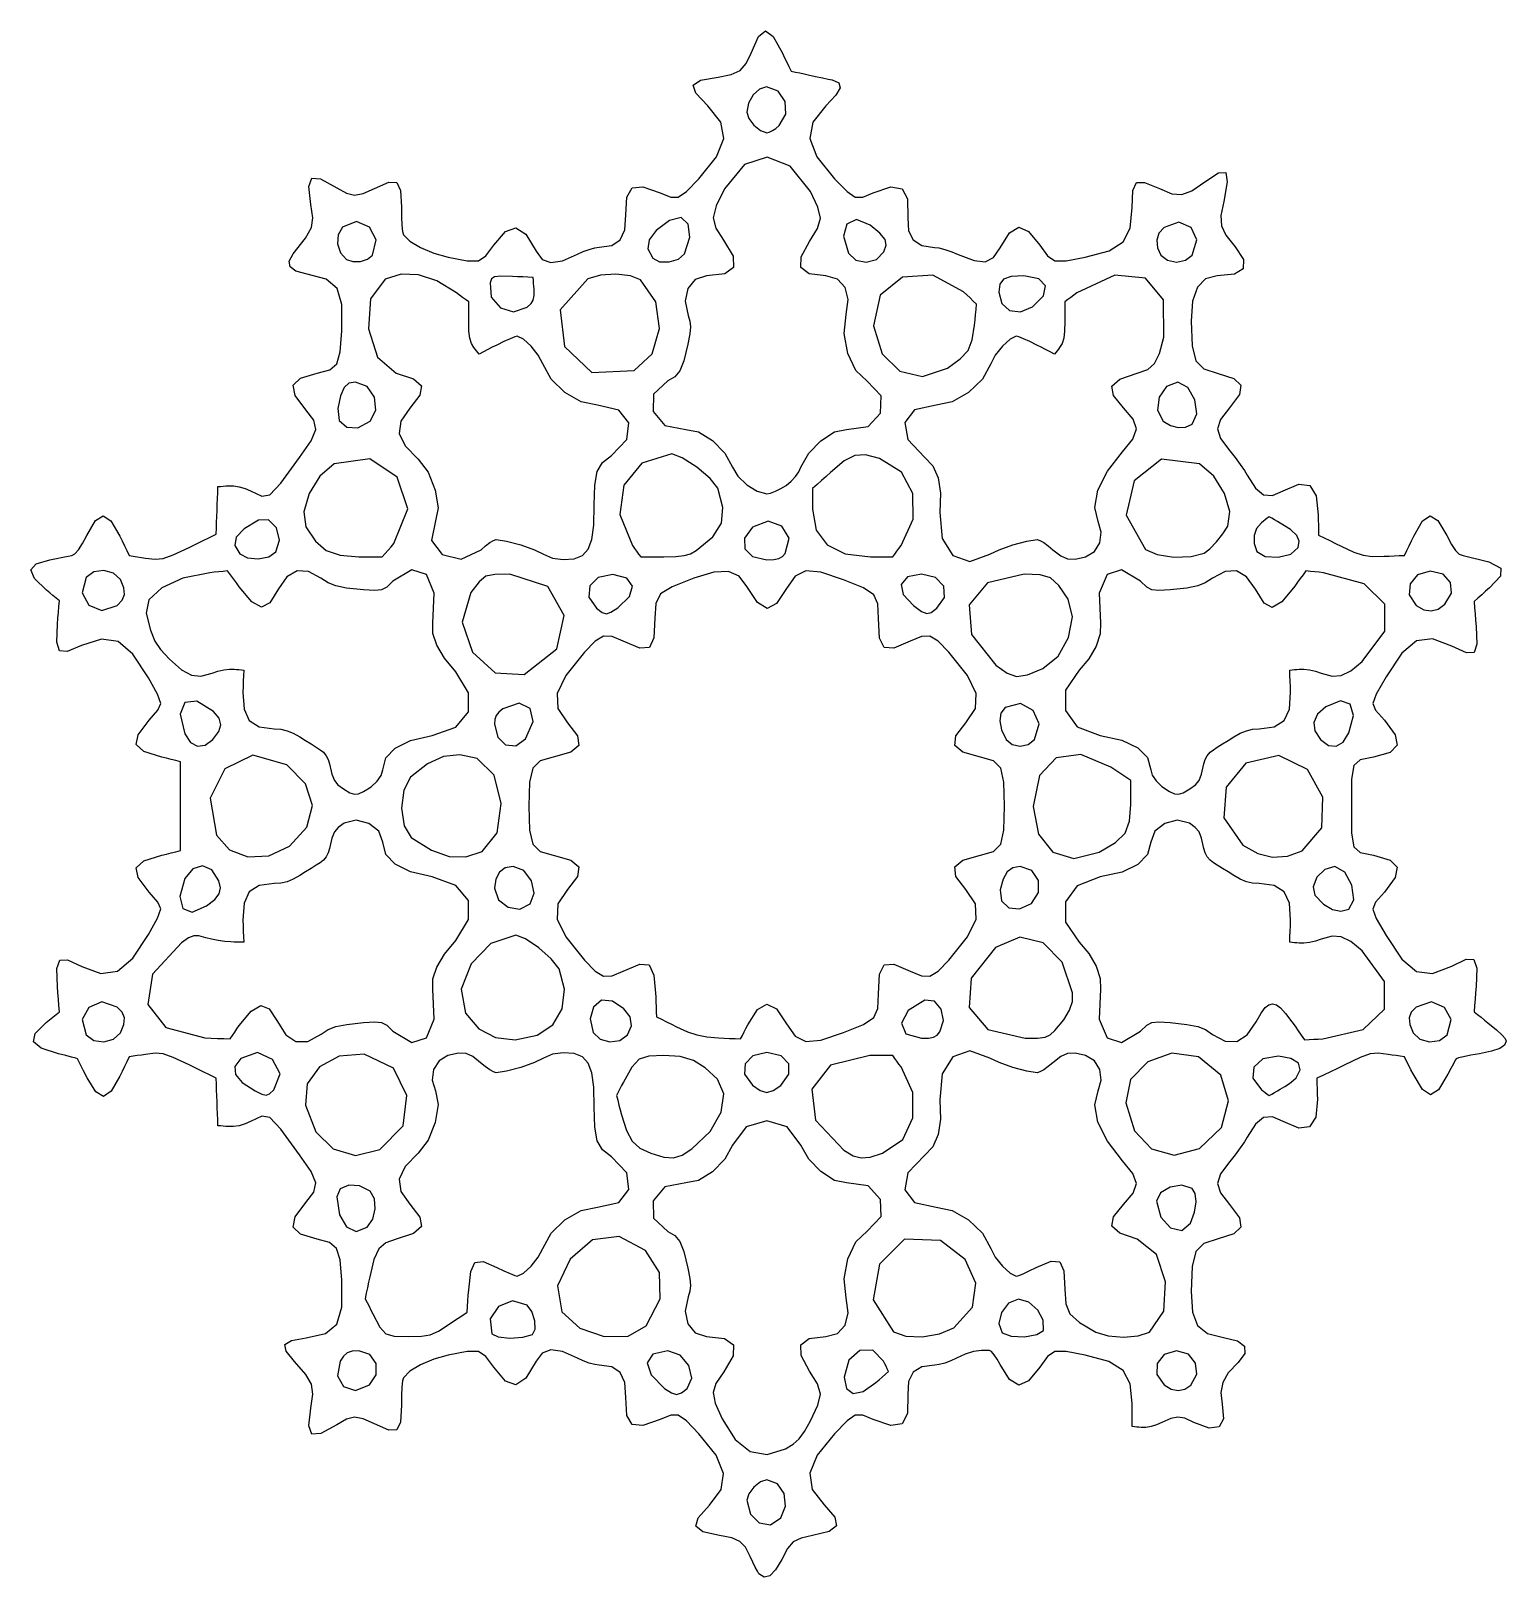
# Model space of a CAD drawing. Extents: x 0 to 412, y 0 to 432.
import ezdxf

# ---------------------------------------------------------------- set-up
doc = ezdxf.new("R2010")
doc.units = 0
doc.layers.add('Layer_1', color=7, linetype='CONTINUOUS')

msp = doc.modelspace()

# ---------------------------------------------------------------- linework, layer by layer
at = {"layer": 'Layer_1', "color": 7}
for points in [[(203.227969, 0.950192), (202.778081, 1.647912), (202.165305, 2.779856), (201.470169, 4.189528), (200.773217, 5.720384), (199.424449, 8.334528), (197.861921, 9.9704), (195.610753, 10.954192), (192.196057, 11.612096), (187.528385, 12.640888), (185.576473, 14.179152), (186.234353, 16.54672), (189.396057, 20.063424), (192.706449, 24.431408), (193.358833, 28.945536), (191.293777, 34.008736), (186.451841, 40.023952), (182.993881, 43.57008), (180.713041, 45.169352), (178.609489, 45.191512), (175.683417, 44.006336), (170.842073, 42.287248), (167.845337, 42.598528), (166.366929, 45.148752), (166.080529, 50.146592), (165.785049, 54.299976), (164.512721, 57.100896), (162.151585, 58.684464), (158.589689, 59.185776), (157.371481, 59.338024), (155.833457, 59.750416), (154.172601, 60.359992), (152.585921, 61.103816), (148.374457, 62.95124), (145.134441, 63.434776), (142.722697, 62.544136), (140.996057, 60.269), (138.127441, 55.543192), (135.341433, 53.707504), (132.431289, 54.732504), (129.190225, 58.588768), (127.020713, 61.591304), (124.934537, 62.952584), (121.790737, 62.974344), (116.448361, 61.958256), (112.466505, 60.8298), (108.779969, 59.262896), (105.805793, 57.46804), (103.961025, 55.65572), (103.741657, 54.782544), (103.562017, 53.04596), (103.440633, 50.69752), (103.396073, 47.9888), (103.165345, 43.283232), (102.155201, 41.062448), (99.888665, 40.993088), (95.888777, 42.741824), (92.707713, 44.188288), (90.349497, 44.64596), (88.126905, 44.10188), (85.352697, 42.543088), (80.884905, 40.100336), (78.397177, 39.924248), (77.582737, 42.210896), (78.134809, 47.156368), (78.673617, 51.076728), (78.331081, 53.872376), (76.752713, 56.554104), (73.584041, 60.132712), (71.222153, 63.058864), (70.877033, 64.940512), (72.697489, 66.082624), (76.832329, 66.7902), (82.263457, 67.991384), (85.433169, 70.588456), (86.787809, 75.302744), (86.773729, 82.855568), (86.285633, 88.524784), (85.330921, 91.739376), (83.387529, 93.372656), (79.933377, 94.29796), (75.234737, 95.699232), (73.190009, 97.699824), (73.715577, 100.56772), (76.727817, 104.570928), (78.963641, 107.457736), (79.502649, 110.021096), (78.226001, 113.183624), (75.014833, 117.867952), (69.718625, 125.033112), (66.698345, 128.27072), (64.409593, 128.62592), (61.307969, 127.143856), (59.760641, 126.47592), (58.159025, 126.006824), (56.589841, 125.75624), (55.139841, 125.74384), (54.403897, 125.80504), (53.667945, 125.86624), (52.932001, 125.92744), (52.196057, 125.98864), (52.137737, 127.651264), (52.079417, 129.313896), (52.021097, 130.97652), (51.962777, 132.639152), (51.904457, 134.301776), (51.846137, 135.964408), (51.787817, 137.627032), (51.729497, 139.289656), (49.829617, 140.208168), (47.929745, 141.12668), (46.029873, 142.045192), (44.130001, 142.963704), (39.738009, 145.029512), (36.941826, 146.041064), (34.698025, 146.251304), (31.963169, 145.913192), (30.821337, 145.732056), (29.679505, 145.55092), (28.537673, 145.369776), (27.395841, 145.18864), (26.745746, 143.83864), (26.095653, 142.48864), (25.445558, 141.13864), (24.795465, 139.78864), (22.371202, 135.60256), (20.249805, 134.14936), (18.130506, 135.415808), (15.712545, 139.38864), (14.721722, 141.349928), (13.876699, 142.993904), (13.267061, 144.14824), (12.982393, 144.640608), (12.49859, 144.831032), (11.346762, 145.163256), (9.699299, 145.590496), (7.728593, 146.065992), (2.83698, 147.59492), (0.69311, 149.402672), (1.202738, 151.727568), (4.271617, 154.80792), (5.190561, 155.560928), (6.109505, 156.313936), (7.028449, 157.066936), (7.947393, 157.819944), (7.808777, 159.571312), (7.670161, 161.32268), (7.531545, 163.07404), (7.392929, 164.825408), (7.231146, 169.85856), (8.045192, 172.243112), (10.24802, 172.315352), (14.252585, 170.411568), (19.558582, 168.467704), (24.139886, 169.171536), (28.413352, 172.7234), (32.795841, 179.32364), (35.369954, 183.943552), (36.244938, 186.488904), (35.445373, 188.41788), (32.995841, 191.188632), (29.890527, 195.243072), (29.331771, 197.992216), (31.484322, 199.919456), (36.512929, 201.508208), (37.833657, 201.828312), (39.154385, 202.148424), (40.475113, 202.468528), (41.795841, 202.788632), (41.795841, 205.888632), (41.795841, 208.988632), (41.795841, 212.088632), (41.795841, 215.188632), (41.795841, 218.288632), (41.795841, 221.388632), (41.795841, 224.488632), (41.795841, 227.588632), (40.475113, 227.908736), (39.154385, 228.228848), (37.833657, 228.548952), (36.512929, 228.869056), (31.48432, 230.457808), (29.33177, 232.385048), (29.890527, 235.134192), (32.995841, 239.188632), (35.445372, 241.959384), (36.244936, 243.88836), (35.369952, 246.433712), (32.795841, 251.053624), (28.477413, 257.642384), (24.319966, 261.142624), (19.731199, 261.838512), (14.118809, 260.014224), (10.102686, 258.377616), (7.949853, 258.561232), (7.206969, 260.971112), (7.420697, 266.01328), (7.556682, 267.64576), (7.692669, 269.27824), (7.828654, 270.910712), (7.964641, 272.543192), (7.061266, 273.28344), (6.157893, 274.023688), (5.254518, 274.763936), (4.351145, 275.504184), (0.983065, 278.744296), (0, 281.11876), (1.421021, 282.804344), (5.265193, 283.9778), (7.151605, 284.343656), (8.93867, 284.69384), (10.424813, 284.98864), (11.408457, 285.188336), (12.268493, 285.675224), (13.270593, 286.787744), (14.389758, 288.49268), (15.600993, 290.756848), (18.061839, 294.89096), (20.206261, 296.244768), (22.346666, 294.81256), (24.795465, 290.588632), (25.445558, 289.238632), (26.095653, 287.888632), (26.745746, 286.538632), (27.395841, 285.188632), (28.537673, 285.007496), (29.679505, 284.82636), (30.821337, 284.645216), (31.963169, 284.46408), (34.698024, 284.125968), (36.941826, 284.336208), (39.738009, 285.34776), (44.130001, 287.413568), (46.029873, 288.33208), (47.929745, 289.250592), (49.829617, 290.169104), (51.729497, 291.087616), (51.787817, 292.75024), (51.846137, 294.412872), (51.904457, 296.075496), (51.962777, 297.73812), (52.021097, 299.400744), (52.079417, 301.063376), (52.137737, 302.726), (52.196057, 304.388632), (52.932001, 304.449832), (53.667945, 304.511032), (54.403889, 304.572232), (55.139841, 304.633432), (56.589841, 304.621032), (58.159017, 304.370448), (59.760641, 303.901344), (61.307969, 303.233416), (64.409593, 301.75136), (66.698345, 302.106552), (69.718617, 305.344152), (75.014833, 312.50932), (78.226009, 317.19364), (79.502657, 320.356176), (78.963641, 322.919536), (76.727817, 325.806344), (73.715577, 329.809552), (73.190009, 332.677456), (75.234729, 334.67804), (79.933377, 336.079312), (83.409633, 337.016496), (85.359633, 338.694048), (86.307465, 342.016176), (86.777241, 347.88712), (86.792361, 355.193904), (85.520145, 359.71264), (82.450529, 362.275176), (77.073473, 363.713352), (73.978401, 364.538888), (72.324785, 365.726904), (72.083809, 367.31972), (73.226657, 369.359648), (76.650881, 373.771216), (78.322353, 376.722136), (78.677577, 379.431528), (78.153065, 383.11852), (77.586529, 388.128688), (78.390145, 390.4488), (80.875121, 390.282688), (85.352657, 387.834184), (88.126865, 386.275392), (90.349457, 385.731312), (92.707673, 386.188984), (95.888737, 387.635448), (99.888625, 389.384176), (102.155161, 389.314816), (103.165313, 387.094032), (103.396033, 382.388464), (103.440593, 379.679744), (103.561961, 377.331304), (103.741585, 375.59472), (103.960969, 374.721544), (105.805737, 372.909224), (108.779913, 371.114368), (112.466449, 369.547464), (116.448305, 368.419008), (121.790681, 367.402912), (124.934481, 367.424672), (127.020657, 368.785952), (129.190169, 371.788488), (132.431233, 375.64476), (135.341385, 376.66976), (138.127385, 374.834072), (140.996001, 370.108256), (142.722649, 367.83312), (145.134385, 366.94248), (148.374401, 367.426024), (152.585865, 369.27344), (154.172553, 370.017256), (155.833401, 370.626824), (157.371425, 371.039208), (158.589633, 371.19148), (162.151537, 371.69304), (164.512665, 373.276448), (165.784993, 376.07732), (166.080473, 380.230664), (166.366873, 385.228504), (167.845281, 387.778728), (170.842009, 388.089984), (175.683361, 386.37092), (178.609441, 385.185752), (180.712985, 385.207912), (182.993833, 386.807184), (186.451785, 390.35332), (191.369001, 396.453552), (193.390841, 401.546024), (192.579209, 406.125456), (188.996001, 410.686568), (185.641241, 414.260088), (184.887273, 416.497608), (186.887665, 417.84024), (191.796001, 418.729096), (195.439393, 419.42144), (197.950049, 420.581056), (199.695401, 422.471224), (201.042897, 425.355248), (203.130953, 430.03616), (205.053425, 431.596), (207.158913, 430.034664), (209.796001, 425.352048), (210.396001, 424.111232), (210.996001, 422.870416), (211.596001, 421.6296), (212.196001, 420.388784), (213.396001, 420.125928), (214.596001, 419.863072), (215.796001, 419.600208), (216.996001, 419.337352), (219.004489, 418.899712), (220.924817, 418.485376), (222.539297, 418.141072), (223.630257, 417.913512), (225.502129, 417.12772), (225.859409, 415.75112), (224.672409, 413.659584), (221.911425, 410.728968), (218.256601, 406.121656), (217.401041, 401.54296), (219.407873, 396.46344), (224.340217, 390.353632), (227.798177, 386.807504), (230.079017, 385.208232), (232.182561, 385.186072), (235.108641, 386.371216), (240.061297, 388.043952), (243.173105, 387.554288), (244.672193, 384.738648), (244.786673, 379.433528), (245.002513, 375.805048), (246.296145, 373.23532), (248.687377, 371.702296), (252.196001, 371.18396), (253.465545, 371.02256), (255.148081, 370.591256), (257.024433, 369.9554), (258.875441, 369.180968), (263.249849, 367.473192), (266.379345, 367.170624), (268.668049, 368.337736), (270.520121, 371.039032), (273.204137, 375.267912), (275.769177, 376.790576), (278.479689, 375.624904), (281.600097, 371.788784), (283.769449, 368.788392), (285.850969, 367.425744), (288.976217, 367.398864), (294.276761, 368.405768), (300.932777, 370.242704), (304.930721, 372.739872), (306.881497, 376.544408), (307.396001, 382.303456), (307.599561, 387.067816), (308.576241, 389.281128), (310.875073, 389.321048), (315.045073, 387.56528), (318.505897, 386.156168), (321.230033, 385.927392), (324.020985, 387.002208), (327.682249, 389.503864), (331.541305, 391.985824), (333.561777, 392.044384), (333.958737, 389.454328), (332.947209, 383.990472), (332.174761, 380.027936), (332.293609, 377.212456), (333.534673, 374.626928), (336.128873, 371.35424), (338.454097, 367.769472), (338.405137, 365.225576), (335.971657, 363.705752), (331.143433, 363.1932), (327.906497, 362.404536), (325.612009, 360.050792), (324.255097, 356.12356), (323.830865, 350.614432), (324.111617, 343.663224), (325.151705, 339.508152), (327.414497, 337.249408), (331.363353, 335.987184), (335.817649, 334.607824), (337.775761, 332.742584), (337.335833, 330.100032), (334.596025, 326.388736), (332.065689, 323.144272), (331.228489, 320.53748), (332.087337, 317.854904), (334.645145, 314.383064), (336.160233, 312.487448), (337.587913, 310.574568), (338.767601, 308.867352), (339.538721, 307.588736), (341.799257, 303.98436), (344.065177, 302.119504), (346.577353, 301.88852), (349.576649, 303.185744), (353.933297, 305.112168), (356.949385, 304.680488), (358.718761, 301.826272), (359.335249, 296.48508), (359.350449, 295.079104), (359.365649, 293.673128), (359.380849, 292.267152), (359.396049, 290.861176), (360.971945, 290.09388), (362.547833, 289.326592), (364.123721, 288.559296), (365.699617, 287.792), (369.276441, 286.133024), (371.908129, 285.239832), (374.435553, 284.913664), (377.699617, 284.955744), (379.123737, 285.013904), (380.547857, 285.072064), (381.971977, 285.130224), (383.396105, 285.188384), (384.046193, 286.538384), (384.696289, 287.888384), (385.346377, 289.238384), (385.996473, 290.588384), (388.445273, 294.81232), (390.585681, 296.24452), (392.730105, 294.890712), (395.190953, 290.7566), (396.518961, 288.246096), (397.648457, 286.566112), (398.697337, 285.571944), (399.783489, 285.118872), (406.970337, 283.406704), (410.317129, 281.6664), (410.228745, 279.400048), (407.110089, 276.109792), (406.038585, 275.16468), (404.967081, 274.219568), (403.895577, 273.274456), (402.824073, 272.329344), (402.969001, 270.58944), (403.113937, 268.849536), (403.258873, 267.109624), (403.403809, 265.36972), (403.610689, 260.377576), (402.856353, 258.045208), (400.688769, 258.005688), (396.655905, 259.892), (391.269233, 261.904832), (386.796385, 261.324856), (382.653697, 257.8794), (378.257529, 251.295752), (375.516305, 246.502064), (374.563913, 243.890264), (375.342977, 241.954376), (377.796105, 239.188416), (380.826817, 235.09792), (381.382705, 232.197096), (379.383721, 230.215064), (374.749809, 228.880936), (371.063129, 228.09384), (369.250585, 226.532808), (368.649233, 222.722712), (368.596113, 215.188416), (368.649233, 207.65412), (369.250585, 203.844024), (371.063121, 202.282992), (374.749809, 201.495896), (379.383721, 200.161768), (381.382705, 198.179736), (380.826809, 195.278912), (377.796105, 191.188416), (375.342985, 188.422456), (374.563913, 186.486568), (375.516297, 183.874768), (378.257529, 179.08108), (382.662193, 172.4928), (386.812793, 169.043184), (391.268489, 168.470936), (396.588481, 170.514728), (400.624793, 172.452064), (402.811553, 172.404464), (403.590825, 170.007496), (403.404681, 164.89684), (403.264649, 163.127568), (403.124617, 161.358296), (402.984585, 159.589024), (402.844553, 157.819752), (403.813497, 157.04084), (404.782441, 156.261928), (405.751385, 155.483016), (406.720329, 154.704104), (409.115417, 152.725688), (410.673369, 151.296952), (411.517617, 150.29288), (411.771601, 149.588448), (411.357769, 148.503968), (410.046849, 147.590984), (407.734649, 146.800528), (404.317001, 146.083616), (401.901241, 145.642808), (399.880585, 145.235016), (398.466537, 144.905632), (397.870617, 144.700056), (397.600633, 144.25948), (397.073993, 143.290224), (396.366705, 141.935424), (395.554753, 140.3382), (392.953209, 136.007336), (390.707137, 134.580152), (388.445209, 136.061088), (385.796105, 140.45456), (385.196105, 141.638032), (384.596105, 142.821504), (383.996105, 144.004976), (383.396105, 145.188448), (382.254273, 145.369584), (381.112441, 145.550728), (379.970609, 145.731864), (378.828777, 145.913), (376.091857, 146.251144), (373.841697, 146.037712), (371.026065, 145.016184), (366.592737, 142.930048), (364.675561, 142.003168), (362.758385, 141.076296), (360.841209, 140.149416), (358.924033, 139.222544), (358.970673, 137.760144), (359.017393, 136.297752), (359.064113, 134.835352), (359.110833, 133.37296), (358.670417, 128.364688), (356.944945, 125.671704), (353.918913, 125.283968), (349.576825, 127.19144), (346.577537, 128.488664), (344.065361, 128.25768), (341.799433, 126.392824), (339.538897, 122.788448), (338.767769, 121.509832), (337.588089, 119.802616), (336.160417, 117.889728), (334.645321, 115.99412), (332.087489, 112.522288), (331.228633, 109.839704), (332.065841, 107.232912), (334.596201, 103.988448), (337.336025, 100.27716), (337.775945, 97.634608), (335.817825, 95.76936), (331.363529, 94.39), (327.414673, 93.127776), (325.151881, 90.869032), (324.111793, 86.71396), (323.831041, 79.762752), (324.201745, 73.974352), (325.621273, 70.209672), (328.416801, 68.005408), (332.915489, 66.898248), (336.773457, 65.964184), (338.754897, 64.45256), (338.824337, 62.424608), (336.946289, 59.941544), (334.216545, 57.020296), (332.662977, 54.338112), (332.152345, 51.541312), (332.551401, 48.276216), (332.889433, 44.152184), (331.656961, 41.917208), (328.882913, 41.5898), (324.596217, 43.188448), (322.114905, 44.312968), (320.181193, 44.68204), (318.232313, 44.292736), (315.705473, 43.142128), (314.236521, 42.511112), (312.675985, 42.040856), (311.188153, 41.771232), (309.937337, 41.742112), (309.302041, 41.803712), (308.666753, 41.865312), (308.031465, 41.926912), (307.396177, 41.988512), (307.396177, 43.605296), (307.396177, 45.222088), (307.396177, 46.838872), (307.396177, 48.455664), (306.863641, 53.980448), (304.882825, 57.679872), (300.878873, 60.14616), (294.276937, 61.97152), (288.976393, 62.978424), (285.851145, 62.951544), (283.769625, 61.588904), (281.600273, 58.588504), (278.479865, 54.752384), (275.769353, 53.586712), (273.204305, 55.109376), (270.520297, 59.338256), (269.684889, 60.83992), (268.852561, 62.082392), (268.119697, 62.936552), (267.582697, 63.273272), (265.334225, 63.287192), (263.072121, 62.937424), (260.766753, 62.216992), (258.388497, 61.118936), (256.783041, 60.369152), (255.095617, 59.754696), (253.526769, 59.339008), (252.277025, 59.18552), (248.726017, 58.679816), (246.309785, 57.15496), (245.004625, 54.584944), (244.786849, 50.943768), (244.672377, 45.638648), (243.173281, 42.823008), (240.061465, 42.33332), (235.108817, 44.00608), (232.182737, 45.191248), (230.079193, 45.169088), (227.798345, 43.569808), (224.340393, 40.02368), (219.501897, 34.017304), (217.438289, 28.970488), (218.089673, 24.478696), (221.396177, 20.137392), (224.365633, 16.742248), (224.882041, 14.343456), (222.855521, 12.700416), (218.196177, 11.572504), (214.972753, 10.89652), (212.816753, 9.840472), (211.193457, 7.993664), (209.568169, 4.945392), (207.882265, 2.04504), (206.213585, 0.380816), (204.637185, 0.000016), (203.228089, 0.94992), (203.228049, 0.94992), (203.227969, 0.950192)], [(208.879241, 405.1506), (210.710553, 408.38576), (210.509321, 411.940088), (208.604801, 414.809224), (205.326233, 415.9888), (203.355257, 415.360408), (201.579689, 413.726568), (200.295593, 411.464296), (199.799049, 408.9506), (200.385065, 407.164944), (201.830585, 405.282704), (203.659585, 403.79396), (205.396057, 403.1888), (206.093625, 403.3436), (206.982865, 403.76508), (207.949505, 404.388872), (208.879241, 405.1506)], [(210.796665, 304.736328), (212.200393, 305.901904), (213.405497, 307.198328), (214.344825, 308.542904), (214.951217, 309.852928), (217.111545, 313.690776), (220.526569, 317.192704), (224.326857, 319.641632), (227.642969, 320.320488), (233.684833, 321.207152), (237.166433, 324.936912), (237.324569, 329.723944), (233.396057, 333.782424), (230.231609, 336.777216), (227.995945, 341.568376), (227.010089, 347.124768), (227.595073, 352.415264), (228.167401, 356.594496), (227.284401, 360.020416), (225.132497, 362.340096), (221.898105, 363.200592), (217.228329, 363.791288), (214.926241, 365.559784), (214.964561, 368.56348), (217.316161, 372.859792), (219.573585, 376.432176), (220.356561, 379.292048), (219.682985, 382.41804), (217.570729, 386.7888), (211.951385, 393.86036), (205.555449, 396.361888), (199.179033, 394.267984), (193.618249, 387.553232), (191.279409, 382.803664), (190.460809, 379.4328), (191.142761, 376.537744), (193.305577, 373.215608), (195.989569, 368.707904), (196.121105, 365.587968), (193.662129, 363.775152), (188.574593, 363.1888), (185.428721, 362.232152), (183.353433, 359.72168), (182.601321, 356.196584), (183.424953, 352.196056), (183.971361, 350.604664), (184.144745, 349.03244), (183.941305, 347.028936), (183.357273, 344.143696), (182.220113, 339.54008), (181.130785, 336.697088), (179.771145, 335.028616), (177.823033, 333.948552), (173.772425, 330.165176), (173.732105, 325.351856), (176.994457, 321.427408), (182.851953, 320.310664), (186.358745, 319.639752), (190.229545, 317.24076), (193.658769, 313.762288), (195.840833, 309.852928), (197.352393, 307.293304), (199.850417, 304.882328), (202.732441, 303.090616), (205.396001, 302.3888), (206.490377, 302.574032), (207.873409, 303.078384), (209.367889, 303.824824), (210.796609, 304.736328), (210.796633, 304.736328), (210.796665, 304.736328)], [(95.350697, 368.966808), (96.394945, 373.252928), (94.470217, 376.809544), (90.897065, 378.400296), (86.996057, 376.788824), (85.785873, 374.669752), (85.610049, 372.136808), (86.407169, 369.682936), (88.115817, 367.801072), (89.878865, 367.191), (91.981809, 367.2318), (93.960465, 367.848672), (95.350697, 368.966832), (95.350697, 368.966824), (95.350697, 368.966808)], [(182.479161, 369.3888), (183.928849, 374.051008), (183.478009, 377.672328), (181.476297, 379.478896), (178.273385, 378.696864), (174.554985, 375.90276), (172.554745, 373.27664), (172.235065, 370.734736), (173.558329, 368.193272), (175.492713, 367.17472), (178.187665, 367.10992), (180.798153, 367.885696), (182.479161, 369.3888)], [(238.099129, 369.92596), (238.724321, 371.788184), (238.426337, 373.386744), (236.994641, 375.128136), (234.218713, 377.418888), (230.432033, 378.963352), (227.788353, 377.684448), (226.853417, 374.316744), (228.192953, 369.594808), (230.270209, 367.627792), (233.177553, 367.04616), (236.069137, 367.82164), (238.099129, 369.92596)], [(324.150697, 368.966808), (325.443945, 373.272688), (323.864433, 376.697352), (320.466361, 378.197728), (316.303945, 376.730712), (314.877177, 375.096256), (314.246577, 373.156176), (314.429033, 371.062376), (315.441417, 368.966784), (317.294729, 367.560536), (319.796057, 367.091784), (322.297385, 367.560536), (324.150697, 368.966784), (324.150697, 368.966792), (324.150697, 368.966808)], [(125.633681, 286.7888), (126.857609, 287.875984), (128.058825, 288.766296), (129.099281, 289.367864), (129.840929, 289.5888), (132.774041, 289.161176), (136.713505, 288.109664), (140.528489, 286.781328), (143.088185, 285.5232), (145.547785, 284.444248), (148.588929, 284.01676), (151.596857, 284.259512), (153.956833, 285.19128), (155.552249, 286.92672), (156.591673, 289.658576), (157.138601, 293.65616), (157.256529, 299.1888), (157.380289, 304.82028), (158.067857, 308.566824), (159.552913, 311.104328), (162.069129, 313.108672), (166.376337, 317.57156), (166.927889, 322.198576), (164.065529, 325.77632), (158.130993, 327.091384), (153.633121, 328.016728), (149.061033, 330.646232), (145.205913, 334.382264), (142.858945, 338.627216), (141.618649, 341.048008), (139.622513, 343.581824), (137.466209, 345.578736), (135.745409, 346.3888), (135.047273, 346.1922), (133.734097, 345.656912), (131.993897, 344.86468), (130.014729, 343.897264), (128.780801, 343.274376), (127.546881, 342.651496), (126.312953, 342.028616), (125.079033, 341.405736), (124.718665, 341.850776), (124.358289, 342.295816), (123.997913, 342.740856), (123.637545, 343.185896), (122.958121, 344.306992), (122.513073, 345.785528), (122.269889, 347.78588), (122.196049, 350.472408), (122.196049, 351.848992), (122.196049, 353.225584), (122.196049, 354.602176), (122.196049, 355.978768), (121.346049, 356.598312), (120.496049, 357.217856), (119.646049, 357.8374), (118.796049, 358.456952), (113.302529, 361.793656), (108.149049, 363.553112), (103.350857, 363.73236), (98.923209, 362.328424), (94.829561, 356.789464), (94.210825, 348.453112), (96.703377, 340.48352), (101.943609, 336.04484), (106.817545, 334.440184), (108.991257, 332.517264), (108.604257, 329.923432), (105.796049, 326.30604), (103.294345, 322.702856), (102.826081, 319.258704), (104.424065, 315.772288), (108.121113, 312.042344), (110.889553, 308.41368), (112.869849, 303.43204), (113.682345, 298.451664), (112.947369, 294.826808), (111.835777, 289.38088), (114.837161, 285.429144), (120.065201, 284.166744), (125.633657, 286.7888), (125.633665, 286.7888), (125.633681, 286.7888)], [(138.529737, 354.47956), (139.621385, 355.469936), (140.239993, 356.467608), (140.480441, 357.721256), (140.437641, 359.47956), (140.377241, 360.306872), (140.316841, 361.134184), (140.256441, 361.961496), (140.196041, 362.7888), (138.752017, 362.84744), (137.308001, 362.90608), (135.863977, 362.96472), (134.419961, 363.02336), (131.161049, 363.114048), (129.377593, 362.95064), (128.547265, 362.388032), (128.147721, 361.28112), (128.502209, 357.2654), (131.045537, 354.338032), (134.735457, 353.181824), (138.529721, 354.479576), (138.529721, 354.479568), (138.529737, 354.47956)], [(168.419625, 336.777808), (173.454585, 341.494288), (175.501913, 348.520952), (174.436361, 356.006512), (170.132689, 362.099688), (167.327649, 363.251816), (163.295713, 363.701624), (159.009881, 363.42844), (155.443185, 362.411616), (147.725345, 353.762968), (148.897241, 343.483128), (156.586225, 336.259088), (168.419625, 336.777808)], [(255.839433, 337.47608), (259.421849, 340.025528), (261.594481, 342.42412), (262.779689, 345.340408), (263.399857, 349.442928), (263.542217, 350.906456), (263.684585, 352.369992), (263.826945, 353.833528), (263.969313, 355.297056), (263.056505, 356.17168), (262.143697, 357.046304), (261.230889, 357.920928), (260.318081, 358.795552), (251.765777, 363.455496), (243.303849, 362.87212), (237.074817, 357.861264), (235.221177, 349.238792), (237.657625, 341.504016), (242.508809, 336.621488), (248.870745, 335.106936), (255.839433, 337.47608)], [(267.703929, 285.5232), (270.255585, 286.776736), (274.065137, 288.105592), (277.995409, 289.159648), (280.909225, 289.5888), (281.651641, 289.367864), (282.725209, 288.766296), (283.986153, 287.875984), (285.290713, 286.7888), (287.462233, 285.033848), (289.344401, 284.198384), (291.470465, 284.167104), (294.373681, 284.824688), (296.862745, 286.285272), (298.392377, 288.73004), (298.791121, 291.679368), (297.887513, 294.653632), (296.936865, 298.600696), (297.848793, 303.423144), (300.487273, 308.732656), (304.716193, 314.140912), (307.590225, 317.6824), (308.586105, 320.520144), (307.716985, 323.23024), (304.996033, 326.3888), (302.143641, 329.8414), (301.760217, 332.423336), (303.951121, 334.400336), (308.821721, 336.038104), (311.731969, 337.059152), (313.676889, 338.723272), (315.052057, 341.567664), (316.253073, 346.129496), (316.103937, 356.54916), (311.077249, 362.551688), (302.574217, 363.424976), (291.996033, 358.456952), (291.146033, 357.837408), (290.296033, 357.217864), (289.446033, 356.598312), (288.596033, 355.978768), (288.596033, 354.602176), (288.596033, 353.225584), (288.596033, 351.848992), (288.596033, 350.472408), (288.522193, 347.78588), (288.279009, 345.785528), (287.833969, 344.306992), (287.154537, 343.185896), (286.794169, 342.740856), (286.433793, 342.295816), (286.073425, 341.850776), (285.713049, 341.405736), (284.479129, 342.028616), (283.245201, 342.651504), (282.011273, 343.274384), (280.777353, 343.897264), (278.798185, 344.86468), (277.057985, 345.656912), (275.744809, 346.1922), (275.046673, 346.3888), (273.325881, 345.578736), (271.169577, 343.581824), (269.173441, 341.048), (267.933137, 338.627216), (265.586161, 334.382264), (261.731041, 330.646232), (257.158961, 328.016728), (252.661089, 327.091384), (246.646665, 325.829488), (243.936169, 322.295536), (244.769985, 317.550032), (249.388481, 312.653472), (251.739345, 310.240416), (253.238169, 306.8788), (253.892377, 302.542112), (253.709369, 297.20384), (254.327633, 289.939712), (257.373473, 285.148104), (262.085897, 283.464208), (267.703897, 285.5232), (267.703913, 285.5232), (267.703929, 285.5232)], [(279.547761, 354.5888), (282.670217, 357.633528), (283.220593, 360.400784), (281.332817, 362.412048), (277.140817, 363.1888), (273.647977, 363.00564), (271.528241, 362.325216), (270.478601, 360.951096), (270.196057, 358.686864), (271.022521, 355.487976), (273.179273, 353.59728), (276.182345, 353.226864), (279.547761, 354.5888)], [(94.709609, 322.683544), (96.314273, 325.726464), (95.881073, 329.326376), (93.841369, 332.331184), (90.626513, 333.5888), (88.755489, 333.236344), (87.403193, 332.036616), (86.425833, 329.776032), (85.679633, 326.24104), (86.083161, 322.85488), (88.155481, 320.962728), (91.247377, 320.82036), (94.709609, 322.683544)], [(324.164865, 321.867064), (325.454289, 324.686808), (324.867465, 328.606344), (322.929521, 332.086688), (320.165601, 333.5888), (316.950753, 332.331176), (314.911041, 329.326376), (314.477841, 325.726472), (316.082505, 322.683544), (318.065809, 321.435376), (320.204505, 320.870056), (322.302785, 321.00736), (324.164865, 321.867064)], [(101.346289, 288.522136), (105.182825, 298.15524), (102.211625, 307.004744), (94.624585, 312.162696), (84.613601, 310.721136), (80.640337, 307.29524), (77.668329, 302.467632), (76.211609, 297.388176), (76.784185, 293.20676), (79.393529, 289.151592), (82.404721, 286.581368), (86.291609, 285.226432), (91.528065, 284.817152), (93.161073, 284.809952), (94.794073, 284.802752), (96.427081, 284.795552), (98.060081, 284.788352), (98.881633, 285.721688), (99.703185, 286.655024), (100.524737, 287.58836), (101.346289, 288.521688), (101.346289, 288.52168), (101.346289, 288.521672), (101.346289, 288.521664), (101.346289, 288.522136)], [(185.672561, 286.515736), (190.302841, 290.334744), (192.739881, 294.198776), (193.149801, 298.58956), (191.698745, 303.9888), (189.614841, 306.626632), (185.852729, 309.797568), (181.821873, 312.448624), (178.931753, 313.5268), (170.566169, 310.922232), (165.497833, 304.764072), (164.391417, 296.594624), (167.911625, 287.956216), (168.485241, 287.164368), (169.058857, 286.372512), (169.632473, 285.580656), (170.206089, 284.7888), (171.823961, 284.7888), (173.441833, 284.7888), (175.059705, 284.7888), (176.677577, 284.7888), (180.034729, 284.85912), (182.391537, 285.1202), (184.140105, 285.64732), (185.672561, 286.515736)], [(242.880489, 287.956216), (246.257945, 295.31848), (246.215545, 302.481072), (242.996737, 308.46264), (236.845033, 312.28184), (232.993081, 313.26352), (230.022825, 313.104128), (227.051433, 311.548912), (223.196081, 308.343104), (221.946081, 307.222576), (220.696081, 306.102048), (219.446081, 304.98152), (218.196081, 303.860992), (218.196081, 302.414392), (218.196081, 300.967784), (218.196081, 299.521176), (218.196081, 298.074568), (219.211313, 292.273776), (222.252953, 288.123048), (227.314897, 285.627392), (234.391065, 284.791792), (235.939809, 284.790992), (237.488553, 284.790192), (239.037305, 284.789392), (240.586049, 284.788592), (241.159665, 285.580448), (241.733281, 286.372304), (242.306897, 287.16416), (242.880513, 287.956008), (242.880513, 287.956064), (242.880513, 287.956112), (242.880513, 287.956168), (242.880489, 287.956216)], [(327.497065, 285.817152), (329.123193, 287.068544), (330.965385, 288.972872), (332.721129, 291.184104), (334.087897, 293.356192), (334.639041, 297.488872), (333.159681, 302.517672), (330.167089, 307.306968), (326.178513, 310.721136), (315.585217, 312.02444), (308.003641, 306.038344), (305.740329, 296.419), (311.101809, 286.822576), (314.342185, 285.42524), (319.060465, 284.736352), (323.898233, 284.839224), (327.497065, 285.817152)], [(68.396057, 286.146792), (69.423529, 289.490608), (68.536089, 292.851848), (66.357257, 295.091568), (63.510561, 295.070768), (59.484273, 292.608944), (57.309897, 290.279144), (56.936593, 287.989208), (58.313529, 285.646968), (60.499449, 284.470872), (63.457761, 284.189368), (66.364585, 284.761608), (68.396057, 286.146792)], [(210.550697, 285.766808), (211.634017, 290.033696), (209.615337, 293.379792), (205.791017, 294.757112), (201.457441, 293.117688), (199.190105, 290.023416), (199.263305, 287.07068), (201.418209, 284.859232), (205.396097, 283.9888), (207.382825, 284.06624), (208.773977, 284.34348), (209.764841, 284.88788), (210.550697, 285.766808)], [(353.725873, 287.364576), (353.994761, 289.155152), (353.344097, 290.765792), (351.631825, 292.391008), (348.715921, 294.225312), (347.936393, 294.663432), (347.156865, 295.101544), (346.377337, 295.539664), (345.597817, 295.977776), (345.072593, 295.56464), (344.547377, 295.151504), (344.022153, 294.73836), (343.496937, 294.325224), (342.129377, 292.723728), (341.444353, 290.721896), (341.472353, 288.51524), (342.243953, 286.29928), (344.505737, 284.906768), (348.142873, 284.710096), (351.701033, 285.574344), (353.725873, 287.364576)], [(24.088169, 271.246864), (25.486602, 272.690184), (26.089339, 274.2768), (25.913326, 276.143864), (24.975513, 278.428528), (23.089846, 280.246296), (20.364778, 280.980256), (17.561552, 280.58392), (15.441417, 279.010792), (14.320279, 274.767632), (16.182154, 271.345912), (19.835349, 269.815648), (24.088169, 271.246864)], [(92.848649, 219.288768), (94.985497, 220.633328), (96.679081, 222.182904), (97.794297, 223.785872), (98.196057, 225.290608), (99.059913, 228.689712), (101.650353, 231.424864), (105.965721, 233.494888), (112.004337, 234.898632), (118.621913, 237.284792), (122.099777, 241.486384), (122.189985, 246.83948), (118.644609, 252.680152), (115.469665, 256.528184), (113.321849, 260.11392), (112.224329, 263.38836), (112.200329, 266.30248), (112.579201, 274.686136), (110.411241, 279.875544), (106.344433, 281.194328), (101.026721, 277.966112), (99.313337, 276.350152), (97.874801, 275.563648), (95.955553, 275.390712), (92.800049, 275.615488), (88.131361, 276.090728), (85.109353, 276.652904), (82.969449, 277.512616), (80.947049, 278.880472), (77.468689, 280.74204), (74.285833, 280.842528), (71.468057, 279.199816), (69.084937, 275.831784), (66.662041, 271.932368), (64.366185, 270.716328), (61.696729, 272.21184), (58.153049, 276.44708), (57.338617, 277.549536), (56.524185, 278.651992), (55.709761, 279.75444), (54.895329, 280.856896), (53.657921, 280.7294), (52.420513, 280.601904), (51.183105, 280.4744), (49.945697, 280.346904), (42.400049, 278.812536), (36.506069, 276.153736), (32.881163, 272.762896), (32.142737, 269.0324), (33.363616, 264.348904), (34.541797, 261.283608), (36.157354, 258.900208), (38.690361, 256.262416), (42.075417, 253.259136), (44.817065, 251.727464), (47.471985, 251.48432), (50.596865, 252.346624), (52.175865, 252.850296), (53.864617, 253.224728), (55.460817, 253.43396), (56.762161, 253.44204), (57.420641, 253.37876), (58.079113, 253.31548), (58.737593, 253.2522), (59.396073, 253.18892), (59.340633, 251.65324), (59.285193, 250.11756), (59.229753, 248.581872), (59.174313, 247.046192), (59.492337, 242.286256), (60.954969, 239.11112), (63.717289, 237.339208), (67.934385, 236.78892), (69.774945, 236.663344), (71.510097, 236.265736), (73.238505, 235.564808), (75.058873, 234.529264), (76.600393, 233.548264), (78.182817, 232.547616), (79.620177, 231.644576), (80.726505, 230.956368), (81.649281, 230.22712), (82.425801, 229.289328), (83.017609, 228.199968), (83.386233, 227.016024), (84.027681, 224.15436), (84.698265, 222.37412), (85.674353, 221.17532), (87.232289, 220.058), (89.048017, 218.961), (90.296081, 218.507304), (91.416329, 218.63668), (92.848617, 219.288888), (92.848617, 219.288864), (92.848649, 219.288768)], [(226.821865, 151.971376), (232.414609, 154.253232), (235.322761, 156.16704), (236.424017, 158.682352), (236.596057, 162.768736), (236.910465, 168.25284), (238.174121, 170.914112), (240.867657, 171.098128), (245.471713, 169.150464), (248.580201, 167.829312), (250.942649, 167.766512), (253.264513, 169.162856), (256.251249, 172.219184), (261.467497, 178.686456), (263.893849, 183.695192), (263.685105, 187.887648), (260.996057, 191.906056), (258.198169, 195.592104), (257.869753, 198.26124), (260.112161, 200.155128), (265.026769, 201.515432), (268.665169, 202.557136), (270.705369, 204.57564), (271.598593, 208.482392), (271.796057, 215.188816), (271.598593, 221.89524), (270.705369, 225.801992), (268.665169, 227.820496), (265.026769, 228.8622), (260.112161, 230.222504), (257.869753, 232.116392), (258.198169, 234.78552), (260.996057, 238.471576), (263.685105, 242.489984), (263.893849, 246.68244), (261.467489, 251.691176), (256.251249, 258.158448), (253.264513, 261.214776), (250.942649, 262.61112), (248.580201, 262.54832), (245.471713, 261.227168), (240.867665, 259.279504), (238.174121, 259.46352), (236.910465, 262.124784), (236.596057, 267.608896), (236.424025, 271.69528), (235.322761, 274.210592), (232.414601, 276.124392), (226.821865, 278.406256), (220.527673, 280.499472), (216.274241, 280.86748), (213.320065, 279.396848), (210.923673, 275.974136), (208.098825, 271.736032), (205.501577, 270.408688), (202.851809, 272.006552), (199.869385, 276.544072), (197.655785, 279.428072), (194.724905, 280.727856), (190.659801, 280.50776), (185.043521, 278.832136), (178.960889, 276.459248), (175.719601, 274.41888), (174.428401, 271.793616), (174.196057, 267.666024), (173.883241, 262.1456), (172.622233, 259.466304), (169.929225, 259.277152), (165.320401, 261.227168), (162.211913, 262.54832), (159.849465, 262.61112), (157.527601, 261.214776), (154.540865, 258.158448), (149.324617, 251.691176), (146.898265, 246.68244), (147.107009, 242.489984), (149.796057, 238.471576), (152.593945, 234.785528), (152.922361, 232.116392), (150.679953, 230.222504), (145.765345, 228.8622), (142.126945, 227.820496), (140.086745, 225.801992), (139.193521, 221.89524), (138.996057, 215.188816), (139.193521, 208.482392), (140.086745, 204.57564), (142.126945, 202.557136), (145.765345, 201.515432), (150.679953, 200.155128), (152.922361, 198.26124), (152.593937, 195.592112), (149.796057, 191.906056), (147.107009, 187.88764), (146.898265, 183.695192), (149.324617, 178.686456), (154.540865, 172.219184), (157.527601, 169.162856), (159.849465, 167.766512), (162.211913, 167.829312), (165.320401, 169.150464), (169.935289, 171.123864), (172.605217, 170.888344), (173.900785, 167.993464), (174.392593, 161.9888), (174.443473, 160.5888), (174.494353, 159.1888), (174.545233, 157.7888), (174.596113, 156.3888), (175.996113, 155.695288), (177.396113, 155.001768), (178.796113, 154.308256), (180.196113, 153.614736), (183.255697, 152.212192), (185.901577, 151.317968), (188.630937, 150.801568), (191.940977, 150.532528), (193.477193, 150.455488), (195.013409, 150.378448), (196.549625, 150.301408), (198.085849, 150.224368), (198.584025, 151.207488), (199.082209, 152.1906), (199.580393, 153.173712), (200.078577, 154.156824), (202.850009, 158.479128), (205.461497, 159.95828), (208.092809, 158.59836), (210.923729, 154.403472), (213.320121, 150.98076), (216.274289, 149.51012), (220.527729, 149.878128), (226.821865, 151.971376)], [(323.460329, 220.02852), (325.068713, 221.143488), (326.073489, 222.345096), (326.758065, 224.135264), (327.405849, 227.015904), (327.774473, 228.199848), (328.366281, 229.289208), (329.142801, 230.227), (330.065577, 230.956248), (331.171905, 231.644448), (332.609265, 232.547496), (334.191689, 233.548136), (335.733209, 234.529144), (337.553569, 235.564696), (339.281985, 236.265624), (341.017129, 236.663224), (342.857697, 236.7888), (347.074793, 237.339088), (349.837113, 239.111), (351.299745, 242.286136), (351.617769, 247.046072), (351.562329, 248.58176), (351.506889, 250.11744), (351.451449, 251.65312), (351.396009, 253.1888), (352.054481, 253.25208), (352.712961, 253.31536), (353.371441, 253.37864), (354.029921, 253.44192), (355.331265, 253.43384), (356.927465, 253.224624), (358.616217, 252.850208), (360.195225, 252.34652), (363.208145, 251.497712), (365.769225, 251.65488), (368.397041, 252.964632), (371.610153, 255.573568), (377.913761, 264.009416), (377.964721, 271.540088), (372.147457, 277.2808), (360.846385, 280.3468), (359.608985, 280.474304), (358.371577, 280.6018), (357.134169, 280.729296), (355.896761, 280.856792), (355.114625, 279.798048), (354.332481, 278.739304), (353.550345, 277.68056), (352.768201, 276.621816), (349.138977, 272.199056), (346.503441, 270.615864), (344.257233, 271.826048), (341.796017, 275.78344), (339.355633, 279.181072), (336.513849, 280.839232), (333.325401, 280.743728), (329.845041, 278.880368), (327.822641, 277.512512), (325.682737, 276.6528), (322.660729, 276.090624), (317.992041, 275.615384), (314.836537, 275.39064), (312.917289, 275.563544), (311.478745, 276.35004), (309.765369, 277.966016), (304.448177, 281.193448), (300.380985, 279.874984), (298.212425, 274.6874), (298.591169, 266.307472), (298.493409, 263.30296), (297.325769, 259.827568), (295.286049, 256.312432), (292.572089, 253.188704), (288.803385, 247.527368), (288.749145, 241.919736), (292.081169, 237.38188), (298.471161, 234.929856), (304.559073, 233.597288), (308.983265, 231.518728), (311.682617, 228.735896), (312.595985, 225.290512), (312.979513, 223.82996), (314.052057, 222.25884), (315.696561, 220.711504), (317.795985, 219.322288), (319.184905, 218.655488), (320.319353, 218.516928), (321.608193, 218.957584), (323.460257, 220.028424), (323.460257, 220.02844), (323.460329, 220.02852)], [(394.632417, 271.55244), (396.496233, 274.683832), (396.262905, 277.671248), (394.199041, 279.908352), (390.571241, 280.7888), (387.015617, 279.766264), (384.955561, 277.26688), (384.736521, 274.142968), (386.703945, 271.246864), (388.784953, 270.029232), (390.816849, 269.674936), (392.774409, 270.182992), (394.632417, 271.55244)], [(137.655105, 251.935208), (146.810841, 259.0742), (148.864849, 268.415896), (144.309153, 276.527584), (133.635785, 279.976552), (129.459673, 279.901832), (126.970689, 279.362704), (125.093057, 277.854784), (122.751033, 274.873728), (120.403793, 266.561704), (123.285257, 258.152024), (129.625625, 252.36856), (137.655105, 251.935208)], [(163.802689, 270.5888), (167.101609, 273.722376), (167.931713, 276.612608), (166.359993, 278.80076), (162.453433, 279.82808), (158.374929, 279.045864), (155.995137, 276.68124), (155.707121, 273.544736), (157.903945, 270.446864), (159.475065, 269.292168), (160.623801, 268.922312), (161.887297, 269.350216), (163.802689, 270.5888)], [(252.888169, 270.446864), (255.031705, 273.464056), (254.795681, 276.574512), (252.528569, 279.006624), (248.578841, 279.9888), (244.700265, 279.174672), (242.939569, 277.08488), (243.432825, 274.248304), (246.316089, 271.193816), (248.631785, 269.574432), (250.078209, 268.957984), (251.286585, 269.272712), (252.888169, 270.446864)], [(282.471369, 253.594936), (286.751065, 257.067832), (289.664321, 262.320392), (290.742033, 268.060528), (289.515105, 272.996176), (286.950761, 276.79312), (284.624793, 278.896096), (281.673769, 279.79652), (277.234257, 279.985808), (266.971793, 277.552488), (261.893081, 271.381248), (262.516393, 263.14784), (269.360017, 254.527744), (272.474457, 252.281), (275.128633, 251.417112), (278.176337, 251.875336), (282.471369, 253.594936)], [(50.764657, 233.7888), (52.455937, 236.017104), (53.049529, 237.9342), (52.550425, 239.736168), (50.963609, 241.619112), (46.291433, 244.5424), (42.947153, 244.123328), (41.613833, 240.894568), (42.974513, 235.3888), (44.567529, 233.00612), (46.499785, 231.924088), (48.616945, 232.174416), (50.764657, 233.7888)], [(138.082681, 234.026368), (140.220881, 238.783664), (139.348353, 242.439224), (136.252201, 243.965344), (131.719553, 242.334328), (130.623137, 241.422568), (129.905921, 240.479488), (129.514649, 239.408336), (129.396057, 238.112328), (130.288137, 234.451808), (132.498833, 232.331648), (135.329793, 232.080344), (138.082681, 234.026368)], [(280.150697, 233.766808), (281.403241, 238.199448), (279.728729, 241.941232), (276.203249, 243.827504), (271.902889, 242.693584), (270.770689, 241.188192), (270.462617, 239.021424), (270.967377, 236.464536), (272.273681, 233.7888), (273.935385, 232.390184), (276.162129, 231.919304), (278.413905, 232.377672), (280.150697, 233.7668), (280.150697, 233.7668), (280.150697, 233.7668), (280.150697, 233.7668), (280.150697, 233.766808)], [(367.891369, 235.617944), (369.174593, 240.52036), (368.278377, 243.652872), (365.576697, 244.59224), (361.443545, 242.915184), (359.173353, 240.857928), (358.152809, 238.584648), (358.400625, 236.207928), (359.935505, 233.84036), (362.179385, 232.164392), (364.328009, 231.91868), (366.269353, 233.078208), (367.891369, 235.617944)], [(72.141953, 204.035856), (77.047233, 209.369088), (78.556281, 215.405472), (76.689929, 221.441616), (71.468977, 226.774128), (61.968281, 229.438712), (54.108121, 225.621368), (50.021889, 217.461064), (51.842993, 207.0968), (55.462321, 203.021016), (60.584817, 201.071904), (66.411153, 201.370008), (72.141953, 204.035856)], [(125.956857, 202.537136), (130.190209, 207.788528), (131.265337, 215.896584), (129.342625, 223.826544), (124.582449, 228.543648), (119.732545, 229.566888), (115.200729, 229.08984), (110.713185, 227.035664), (105.996057, 223.327496), (104.073697, 219.690392), (103.465793, 214.614144), (104.158985, 209.669904), (106.139881, 206.4288), (111.830889, 202.918488), (116.780793, 201.148856), (121.364489, 201.046272), (125.956857, 202.537136)], [(298.205681, 202.393712), (302.739785, 205.02668), (305.410297, 207.6544), (306.676097, 210.969672), (306.996057, 215.665296), (306.996057, 217.342984), (306.996057, 219.020672), (306.996057, 220.69836), (306.996057, 222.376048), (305.598129, 223.305608), (304.200201, 224.235168), (302.802273, 225.164728), (301.404345, 226.094288), (293.050041, 229.628512), (286.172329, 228.719016), (281.511841, 223.743552), (279.809217, 215.07988), (281.299249, 207.354568), (285.295705, 202.366024), (291.148025, 200.562872), (298.205681, 202.393704), (298.205681, 202.393704), (298.205681, 202.393712)], [(354.898193, 202.738192), (360.352585, 209.128144), (360.579833, 217.695256), (356.322313, 225.435656), (348.322409, 229.34548), (339.093985, 227.215056), (333.607161, 220.469848), (332.976649, 211.90052), (338.317177, 204.297728), (342.450073, 201.994344), (346.586113, 200.967104), (350.732945, 201.215296), (354.898193, 202.738192)], [(81.011209, 151.54612), (82.998897, 152.885408), (85.125009, 153.731096), (88.141425, 154.288304), (92.800033, 154.762152), (95.955537, 154.986896), (97.874785, 154.813992), (99.313329, 154.027496), (101.026705, 152.41152), (106.344409, 149.183304), (110.411209, 150.502088), (112.579161, 155.691496), (112.200313, 164.075152), (112.224313, 166.989272), (113.321817, 170.263712), (115.469633, 173.849448), (118.644577, 177.69748), (122.189961, 183.538152), (122.099745, 188.891248), (118.621881, 193.09284), (112.004305, 195.479), (105.945529, 196.88648), (101.632409, 198.962864), (99.053161, 201.716416), (98.196025, 205.15536), (97.074905, 208.186584), (94.308809, 210.363448), (90.793609, 211.249152), (87.425209, 210.406888), (85.763593, 209.260328), (84.731521, 208.044016), (84.036545, 206.247848), (83.386233, 203.361744), (83.017609, 202.1778), (82.425801, 201.08844), (81.649281, 200.150648), (80.726505, 199.4214), (79.620177, 198.7332), (78.182817, 197.830152), (76.600393, 196.829512), (75.058873, 195.848504), (73.238513, 194.812952), (71.510097, 194.112024), (69.774953, 193.714424), (67.934385, 193.588848), (63.717289, 193.03856), (60.954969, 191.266648), (59.492337, 188.091512), (59.174313, 183.331576), (59.229753, 181.795888), (59.285193, 180.260208), (59.340633, 178.724528), (59.396073, 177.188848), (58.496073, 177.214128), (57.596073, 177.239408), (56.696073, 177.264608), (55.796073, 177.289888), (54.131753, 177.412592), (52.261433, 177.672056), (50.414057, 178.030256), (48.818569, 178.44916), (46.843049, 178.996608), (45.434897, 179.022928), (44.018577, 178.408168), (42.018569, 177.032448), (33.96971, 168.292232), (32.649059, 159.866544), (37.651675, 153.393896), (48.572617, 150.512808), (50.333049, 150.443768), (52.093481, 150.374728), (53.853913, 150.305688), (55.614345, 150.236648), (56.248777, 151.158768), (56.883217, 152.080888), (57.517649, 153.003008), (58.152081, 153.925128), (61.448921, 157.9882), (64.156713, 159.557784), (66.479961, 158.661232), (68.623153, 155.325888), (71.109281, 151.403592), (73.989697, 149.4702), (77.283865, 149.5198), (81.011225, 151.5464), (81.011225, 151.546344), (81.011209, 151.54612)], [(309.765409, 152.411488), (311.478793, 154.027448), (312.917329, 154.813952), (314.836569, 154.98688), (317.992081, 154.762112), (322.660769, 154.286848), (325.682777, 153.724696), (327.822681, 152.864984), (329.845081, 151.497128), (333.379409, 149.59592), (336.583641, 149.54232), (339.467369, 151.339024), (342.040185, 154.988792), (343.425929, 157.450664), (344.533881, 158.982672), (345.530153, 159.767744), (346.580849, 159.988792), (347.654825, 159.733584), (348.831025, 158.89156), (350.233297, 157.34816), (351.985481, 154.988792), (352.862505, 153.738792), (353.739529, 152.488792), (354.616553, 151.238792), (355.493585, 149.988792), (356.781393, 150.051512), (358.069201, 150.114232), (359.357009, 150.176952), (360.644825, 150.239752), (371.892385, 152.836696), (377.801921, 158.541864), (377.874241, 166.237008), (371.610185, 174.803888), (368.397073, 177.412824), (365.769257, 178.722584), (363.208177, 178.879752), (360.195257, 178.030936), (358.616249, 177.527256), (356.927497, 177.152832), (355.331297, 176.9436), (354.029953, 176.93552), (353.371473, 176.9988), (352.712993, 177.06208), (352.054521, 177.12536), (351.396041, 177.18864), (351.451481, 178.72432), (351.506921, 180.26), (351.562361, 181.795688), (351.617801, 183.331368), (351.299777, 188.091304), (349.837145, 191.26644), (347.074825, 193.038352), (342.857729, 193.58864), (341.017161, 193.714224), (339.282017, 194.111824), (337.553601, 194.812744), (335.733241, 195.848296), (334.191721, 196.829304), (332.609297, 197.829944), (331.171937, 198.732992), (330.065609, 199.421192), (329.142833, 200.15044), (328.366313, 201.088232), (327.774505, 202.177592), (327.405881, 203.361536), (326.755569, 206.24764), (326.060593, 208.0438), (325.028513, 209.26012), (323.366905, 210.40668), (319.998505, 211.24896), (316.483313, 210.36324), (313.717217, 208.186368), (312.596089, 205.155152), (311.689585, 201.669928), (309.001673, 198.86852), (304.579761, 196.783512), (298.471265, 195.447472), (292.081273, 192.995448), (288.749249, 188.457584), (288.803409, 182.849952), (292.572121, 177.188624), (295.286089, 174.064896), (297.325801, 170.54976), (298.493441, 167.07436), (298.591201, 164.069856), (298.212457, 155.689928), (300.381009, 150.502344), (304.448209, 149.18388), (309.765401, 152.411312), (309.765401, 152.411344), (309.765409, 152.411488)], [(49.045385, 187.334952), (51.298505, 189.093824), (52.548057, 190.696912), (52.906841, 192.374272), (52.487657, 194.355952), (50.544689, 197.383832), (47.892905, 198.52644), (45.160225, 197.742024), (42.974537, 194.9888), (41.571801, 189.94184), (42.363313, 186.67212), (44.978153, 185.64728), (49.045409, 187.334952), (49.045393, 187.334952), (49.045385, 187.334952)], [(139.347433, 187.935072), (140.463665, 190.934736), (139.732209, 194.376392), (137.627249, 197.210824), (134.622977, 198.3888), (132.425817, 197.971328), (130.782441, 196.765544), (129.752609, 194.841408), (129.396057, 192.268856), (130.509977, 189.066424), (133.195785, 186.990992), (136.469577, 186.47104), (139.347433, 187.935072)], [(279.288169, 188.046864), (281.288721, 191.048352), (281.231601, 194.44944), (279.422993, 197.234728), (276.169161, 198.3888), (274.090961, 198.025648), (272.517073, 196.878328), (271.372953, 194.860048), (270.584089, 191.884016), (270.955169, 188.72736), (272.973329, 186.839976), (275.972897, 186.515328), (279.288169, 188.046864)], [(367.848649, 186.416944), (369.281153, 189.07156), (368.741489, 193.099768), (366.786897, 196.779536), (363.974625, 198.3888), (361.193281, 197.500568), (358.984897, 195.351952), (357.884857, 192.717064), (358.428561, 190.370008), (360.843017, 187.862848), (363.281049, 186.34176), (365.647857, 185.846536), (367.848649, 186.41696), (367.848649, 186.416952), (367.848649, 186.416944)], [(141.308169, 151.27804), (145.654441, 154.131912), (148.276201, 158.642432), (148.939033, 164.098336), (147.408537, 169.78836), (145.236121, 172.583256), (141.758201, 175.667312), (138.098745, 178.162008), (135.381753, 179.1888), (128.374185, 176.869144), (122.853345, 171.190824), (120.066561, 164.074816), (121.261161, 157.442096), (125.036641, 153.07488), (129.684305, 150.577048), (135.132153, 149.97072), (141.308169, 151.27804)], [(285.800393, 152.5888), (288.303337, 155.545736), (289.934513, 158.2022), (290.745001, 160.66528), (290.785881, 163.042096), (287.871297, 171.662648), (282.601209, 177.076912), (276.041457, 178.654896), (269.257897, 175.766616), (262.448481, 167.17444), (261.919489, 158.997984), (267.136145, 152.869208), (277.563673, 150.420112), (280.991297, 150.460192), (283.105681, 150.729408), (284.508241, 151.38616), (285.800393, 152.5888)], [(24.975513, 151.949072), (25.913326, 154.233736), (26.089339, 156.1008), (25.486603, 157.687416), (24.088169, 159.130736), (19.835346, 160.561952), (16.182153, 159.031688), (14.32028, 155.609968), (15.441417, 151.366808), (17.561553, 149.79368), (20.364778, 149.397344), (23.089846, 150.131304), (24.975513, 151.949072)], [(166.550697, 151.366808), (167.642593, 153.918952), (167.287993, 156.357904), (165.501105, 158.652216), (162.296153, 160.77044), (159.295033, 161.041616), (157.059145, 159.107776), (156.109873, 155.823144), (156.968585, 152.04192), (158.876545, 150.164288), (161.607617, 149.3908), (164.414705, 149.774096), (166.550697, 151.366808)], [(253.750697, 152.166808), (254.760209, 155.349088), (254.089409, 158.531656), (252.197825, 160.746552), (249.545001, 161.025792), (244.847865, 158.157032), (243.049073, 154.634656), (244.256705, 151.648592), (248.578841, 150.3888), (250.575585, 150.466), (251.971521, 150.742816), (252.964073, 151.287128), (253.750697, 152.166808)], [(395.350697, 151.366808), (396.471833, 155.609968), (394.609961, 159.031688), (390.956769, 160.56196), (386.703945, 159.130736), (385.305505, 157.687408), (384.702769, 156.1008), (384.878785, 154.233744), (385.816601, 151.949072), (387.702265, 150.131312), (390.427337, 149.397344), (393.230561, 149.79368), (395.350697, 151.366808)], [(312.204457, 68.36276), (316.217681, 74.195632), (316.742625, 82.38156), (314.152817, 90.052264), (308.821745, 94.339496), (303.951153, 95.977272), (301.760241, 97.954264), (302.143665, 100.5362), (304.996057, 103.9888), (307.717017, 107.14736), (308.586137, 109.857456), (307.590257, 112.6952), (304.716217, 116.236688), (300.487289, 121.644936), (297.848817, 126.954456), (296.936865, 131.776912), (297.887537, 135.723968), (298.791153, 138.698232), (298.392401, 141.64756), (296.862769, 144.09232), (294.373705, 145.552912), (291.470489, 146.210496), (289.344425, 146.179216), (287.462265, 145.343752), (285.290737, 143.5888), (283.986177, 142.501616), (282.725233, 141.611304), (281.651665, 141.009736), (280.909249, 140.7888), (277.995425, 141.217952), (274.065161, 142.272008), (270.255609, 143.600864), (267.703953, 144.8544), (262.085953, 146.913384), (257.373529, 145.229496), (254.327689, 140.437896), (253.709425, 133.17376), (253.892425, 127.83548), (253.238225, 123.4988), (251.739401, 120.137184), (249.388537, 117.724128), (244.770033, 112.827568), (243.936225, 108.082064), (246.646721, 104.548112), (252.661145, 103.286216), (257.159017, 102.360872), (261.731105, 99.731368), (265.586217, 95.995336), (267.933193, 91.750384), (269.173489, 89.329592), (271.169625, 86.795776), (273.325929, 84.798864), (275.046729, 83.9888), (275.730561, 84.178176), (277.004785, 84.6938), (278.687321, 85.45692), (280.596081, 86.3888), (284.807369, 88.184008), (287.228337, 88.016576), (288.333177, 85.529496), (288.596081, 80.36576), (288.865641, 76.308888), (290.037769, 73.459712), (292.657633, 71.064192), (297.270409, 68.368312), (300.677513, 67.299816), (304.938273, 66.942488), (309.098625, 67.296776), (312.204481, 68.362712), (312.204481, 68.36272), (312.204481, 68.362736), (312.204473, 68.362752), (312.204457, 68.36276)], [(67.796057, 135.9888), (69.534625, 140.49096), (67.451585, 144.51412), (63.229617, 146.464136), (58.551433, 144.746872), (56.960457, 142.495592), (57.085257, 140.282728), (58.954305, 138.044752), (62.596057, 135.718104), (64.451329, 134.803328), (65.648793, 134.528552), (66.619889, 134.916224), (67.796057, 135.9888)], [(97.426545, 119.3888), (103.873897, 125.957768), (104.973073, 134.442456), (101.190913, 142.043928), (92.994241, 145.963272), (86.058393, 145.380744), (80.535137, 142.400656), (77.152937, 137.654976), (76.640265, 131.775664), (79.487641, 124.322032), (84.351817, 119.504448), (90.556793, 117.725752), (97.426545, 119.3888)], [(116.723497, 70.5888), (117.991641, 71.4388), (119.259777, 72.2888), (120.527921, 73.1388), (121.796057, 73.9888), (121.896057, 75.532392), (121.996057, 77.075984), (122.096057, 78.619576), (122.196057, 80.163168), (122.768601, 85.299968), (123.952497, 87.805928), (126.225905, 88.0632), (130.066977, 86.45396), (132.025857, 85.496784), (133.749441, 84.712944), (135.051401, 84.18332), (135.745409, 83.9888), (137.466209, 84.798864), (139.622505, 86.795776), (141.618641, 89.3296), (142.858945, 91.750384), (145.205921, 95.995336), (149.061041, 99.731368), (153.633121, 102.360872), (158.130993, 103.286216), (164.065529, 104.60128), (166.927889, 108.179024), (166.376337, 112.80604), (162.069129, 117.268928), (159.552913, 119.273272), (158.067857, 121.810776), (157.380289, 125.55732), (157.256529, 131.1888), (157.138609, 136.72144), (156.591673, 140.719024), (155.552241, 143.45088), (153.956833, 145.18632), (151.596857, 146.118096), (148.588929, 146.360848), (145.547785, 145.93336), (143.088185, 144.8544), (140.536529, 143.600864), (136.726977, 142.272008), (132.796713, 141.217952), (129.882889, 140.7888), (129.140473, 141.009736), (128.066905, 141.611304), (126.805961, 142.501616), (125.501401, 143.5888), (123.329881, 145.343752), (121.447713, 146.179216), (119.321649, 146.210496), (116.418433, 145.552912), (113.929369, 144.092328), (112.399737, 141.64756), (112.000993, 138.69824), (112.904601, 135.723968), (113.644137, 131.893368), (112.865161, 126.8886), (110.910033, 121.954336), (108.121145, 118.335256), (104.424105, 114.605304), (102.826113, 111.118896), (103.294377, 107.674744), (105.796081, 104.07156), (108.604289, 100.454168), (108.991289, 97.860336), (106.817577, 95.937416), (101.943641, 94.33276), (99.022465, 93.30268), (97.091801, 91.5952), (95.742937, 88.627728), (94.567185, 83.817648), (94.251681, 82.292), (93.936169, 80.76636), (93.620657, 79.240712), (93.305145, 77.715064), (93.840233, 76.64928), (94.375313, 75.583496), (94.910393, 74.517712), (95.445473, 73.451928), (97.374969, 69.795872), (99.032393, 67.940416), (101.390361, 67.274936), (105.421481, 67.1888), (109.031561, 67.25952), (111.490353, 67.660776), (113.740225, 68.676024), (116.723521, 70.58876), (116.723513, 70.58876), (116.723497, 70.5888)], [(184.488873, 119.51608), (189.578545, 124.414392), (192.637721, 129.775696), (193.403129, 134.879624), (191.611497, 139.005792), (188.239521, 142.18668), (184.934585, 144.210448), (181.242729, 145.27764), (176.709977, 145.5888), (172.457129, 145.443696), (169.801889, 144.580392), (167.769185, 142.356784), (165.383945, 138.130824), (164.898089, 137.214968), (164.412233, 136.29912), (163.926377, 135.383264), (163.440513, 134.467416), (163.794865, 133.107584), (164.149209, 131.74776), (164.503561, 130.387928), (164.857905, 129.028104), (166.230161, 124.625952), (167.825425, 121.667712), (169.983057, 119.708728), (173.042417, 118.304352), (176.654097, 117.217856), (179.349721, 117.013608), (181.753305, 117.757664), (184.488873, 119.51608)], [(209.334673, 137.259912), (211.593809, 140.34652), (211.527489, 143.300104), (209.393273, 145.515816), (205.448609, 146.3888), (201.525177, 145.511256), (199.354129, 143.293104), (199.214169, 140.356024), (201.383977, 137.321696), (203.526689, 135.817344), (205.381073, 135.307032), (207.224577, 135.788608), (209.334633, 137.259936), (209.334633, 137.259936), (209.334633, 137.259928), (209.334633, 137.25992), (209.334673, 137.259912)], [(237.749697, 118.304352), (243.347809, 122.16136), (246.219905, 128.175952), (246.139585, 135.284008), (242.880489, 142.421384), (242.306873, 143.213232), (241.733257, 144.005088), (241.159641, 144.796944), (240.586025, 145.5888), (238.973313, 145.5888), (237.360601, 145.5888), (235.747889, 145.5888), (234.135177, 145.5888), (223.200025, 142.887096), (217.974153, 136.179648), (219.028305, 127.562976), (226.933209, 119.133576), (229.548305, 117.604224), (231.785793, 116.989736), (234.301097, 117.239864), (237.749697, 118.304352)], [(326.178513, 119.656464), (332.306145, 125.513136), (334.282449, 132.935064), (332.129417, 140.10644), (325.869041, 145.211448), (318.502457, 146.219032), (311.734761, 143.823928), (306.965857, 138.91272), (305.595641, 132.371984), (308.032241, 124.594624), (312.795329, 119.561424), (319.104289, 117.754624), (326.178513, 119.656464)], [(353.160953, 139.371008), (354.331353, 141.571328), (353.788745, 143.445304), (351.692649, 144.797896), (348.202585, 145.434024), (343.830833, 144.681808), (341.344281, 142.378952), (341.110465, 139.258216), (343.496937, 136.052376), (344.022153, 135.639232), (344.547377, 135.226096), (345.072593, 134.81296), (345.597817, 134.399824), (346.377337, 134.837936), (347.156865, 135.276056), (347.936393, 135.714168), (348.715921, 136.152288), (350.031321, 136.948432), (351.307865, 137.82068), (352.399689, 138.663408), (353.160953, 139.371008)], [(210.596057, 35.807488), (212.750345, 37.134648), (214.405889, 38.622896), (215.900193, 40.648768), (217.570769, 43.5888), (219.683033, 47.95956), (220.356609, 51.085552), (219.573625, 53.945424), (217.316201, 57.517808), (214.964609, 61.81412), (214.926209, 64.817816), (217.228297, 66.586312), (221.898073, 67.177008), (225.132457, 68.037504), (227.284369, 70.357184), (228.167369, 73.783104), (227.595041, 77.962336), (227.010057, 83.252832), (227.995913, 88.809224), (230.231577, 93.600384), (233.396025, 96.595176), (237.324537, 100.653656), (237.166401, 105.44068), (233.684801, 109.170448), (227.642937, 110.057112), (224.326825, 110.735968), (220.526537, 113.184896), (217.111505, 116.686824), (214.951185, 120.524672), (211.118841, 125.653624), (205.396025, 127.363272), (199.673209, 125.653624), (195.840865, 120.524672), (193.658801, 116.61532), (190.229577, 113.13684), (186.358777, 110.737848), (182.851985, 110.066936), (176.994489, 108.950192), (173.732137, 105.025744), (173.772457, 100.212424), (177.823065, 96.429048), (179.771185, 95.348984), (181.130825, 93.680512), (182.220145, 90.83752), (183.357305, 86.233904), (183.941345, 83.348672), (184.144777, 81.34516), (183.971393, 79.772936), (183.424985, 78.181544), (182.601329, 74.181016), (183.353465, 70.65592), (185.428761, 68.145456), (188.574625, 67.1888), (193.642529, 66.603888), (196.113153, 64.803456), (196.019873, 61.718936), (193.396049, 57.281776), (191.196345, 54.081008), (190.411369, 51.523512), (191.005305, 48.577976), (192.942361, 44.21308), (196.595521, 38.423912), (200.802489, 35.070896), (205.492817, 34.187568), (210.596049, 35.807488), (210.596049, 35.807488), (210.596049, 35.807488), (210.596025, 35.807488), (210.596057, 35.807488)], [(93.896345, 97.701912), (95.434609, 99.862576), (96.118953, 102.747728), (95.890329, 105.612288), (94.689681, 107.711192), (91.748825, 109.258232), (88.718889, 109.431784), (86.352057, 108.357408), (85.400521, 106.160656), (86.135977, 101.125528), (88.055225, 97.780352), (90.771081, 96.51064), (93.896345, 97.701872), (93.896345, 97.701888), (93.896345, 97.701912)], [(323.662353, 98.814824), (324.758521, 101.903544), (325.219041, 104.768472), (325.026841, 107.080504), (324.164865, 108.510536), (321.272249, 109.406656), (317.988937, 108.871104), (315.305769, 107.260312), (314.213625, 104.930736), (315.404073, 100.497512), (318.111065, 97.524456), (321.231521, 96.72556), (323.662353, 98.814824)], [(171.726833, 70.15776), (175.616297, 77.69704), (175.453969, 85.040592), (171.545377, 91.17672), (164.196057, 95.093736), (156.799745, 94.122448), (150.480601, 88.730168), (147.023673, 81.264648), (148.214025, 74.073656), (153.262617, 69.521576), (159.996897, 67.162928), (166.717937, 67.28068), (171.726833, 70.15776)], [(257.583617, 69.61432), (262.784137, 75.357144), (263.796865, 82.0872), (260.792401, 88.66472), (253.941337, 93.949928), (243.863601, 94.28), (236.886361, 87.370224), (235.147817, 77.36924), (240.786169, 68.42568), (244.202161, 67.228368), (248.807281, 67.07456), (253.601201, 67.893472), (257.583617, 69.61432)], [(139.996057, 67.741008), (140.726401, 69.176992), (140.617713, 71.568184), (139.821225, 74.093224), (138.488169, 75.930736), (134.412161, 77.127936), (130.561065, 75.49444), (128.212137, 72.071848), (128.642641, 67.901752), (130.397369, 67.049152), (133.672857, 66.726864), (137.271593, 66.951832), (139.996057, 67.741008)], [(282.614385, 68.846536), (282.548785, 71.696584), (281.022049, 74.53684), (278.551505, 76.717512), (275.654465, 77.5888), (272.880553, 76.49524), (270.886233, 73.885968), (270.151433, 70.768112), (271.156081, 68.1488), (273.613625, 67.232728), (277.325001, 67.103488), (280.816497, 67.671336), (282.614385, 68.846536)], [(94.488169, 53.646864), (96.388849, 56.452272), (96.344209, 59.58772), (94.637161, 62.13516), (91.550729, 63.176552), (89.641369, 63.044848), (88.274737, 62.591544), (87.237385, 61.696952), (86.315849, 60.241392), (85.557513, 56.163416), (87.284865, 53.206264), (90.570793, 52.118048), (94.488169, 53.646864)], [(183.226361, 52.661904), (184.516921, 55.55064), (183.640441, 59.031048), (181.190977, 61.958608), (177.762569, 63.1888), (173.599417, 62.245336), (172.035849, 59.796328), (173.119001, 56.413848), (176.896001, 52.669976), (178.831145, 51.395688), (180.245617, 50.969944), (181.567873, 51.3922), (183.226361, 52.661904)], [(235.887393, 54.292216), (236.761673, 55.068072), (237.635953, 55.843928), (238.510233, 56.619784), (239.384513, 57.395632), (239.039193, 58.119784), (238.693873, 58.843928), (238.348553, 59.568072), (238.003225, 60.292216), (235.004625, 63.338272), (231.362993, 63.272592), (228.289689, 60.5908), (226.996057, 55.788536), (227.657705, 52.604552), (229.501401, 51.270064), (232.315257, 51.820736), (235.887393, 54.292216)], [(323.796057, 53.588784), (325.417089, 56.614384), (325.073281, 59.74488), (323.090865, 62.19732), (319.796057, 63.188784), (316.359793, 62.16536), (314.423961, 59.664496), (314.301153, 56.540288), (316.303945, 53.646848), (318.307961, 52.465576), (320.276649, 52.061736), (322.132017, 52.435944), (323.796057, 53.588768), (323.796057, 53.588768), (323.796057, 53.588776), (323.796057, 53.588776), (323.796057, 53.588784)], [(209.337993, 16.496688), (210.665889, 19.82632), (210.230625, 23.3174), (208.363561, 26.071152), (205.396057, 27.1888), (203.659553, 26.58364), (201.830505, 25.094896), (200.384977, 23.212648), (199.799049, 21.427), (200.820553, 17.515152), (203.310609, 15.100176), (206.429625, 14.61604), (209.337993, 16.496688)]]:
    msp.add_lwpolyline(points, dxfattribs=at)

doc.saveas('drawing.dxf')
